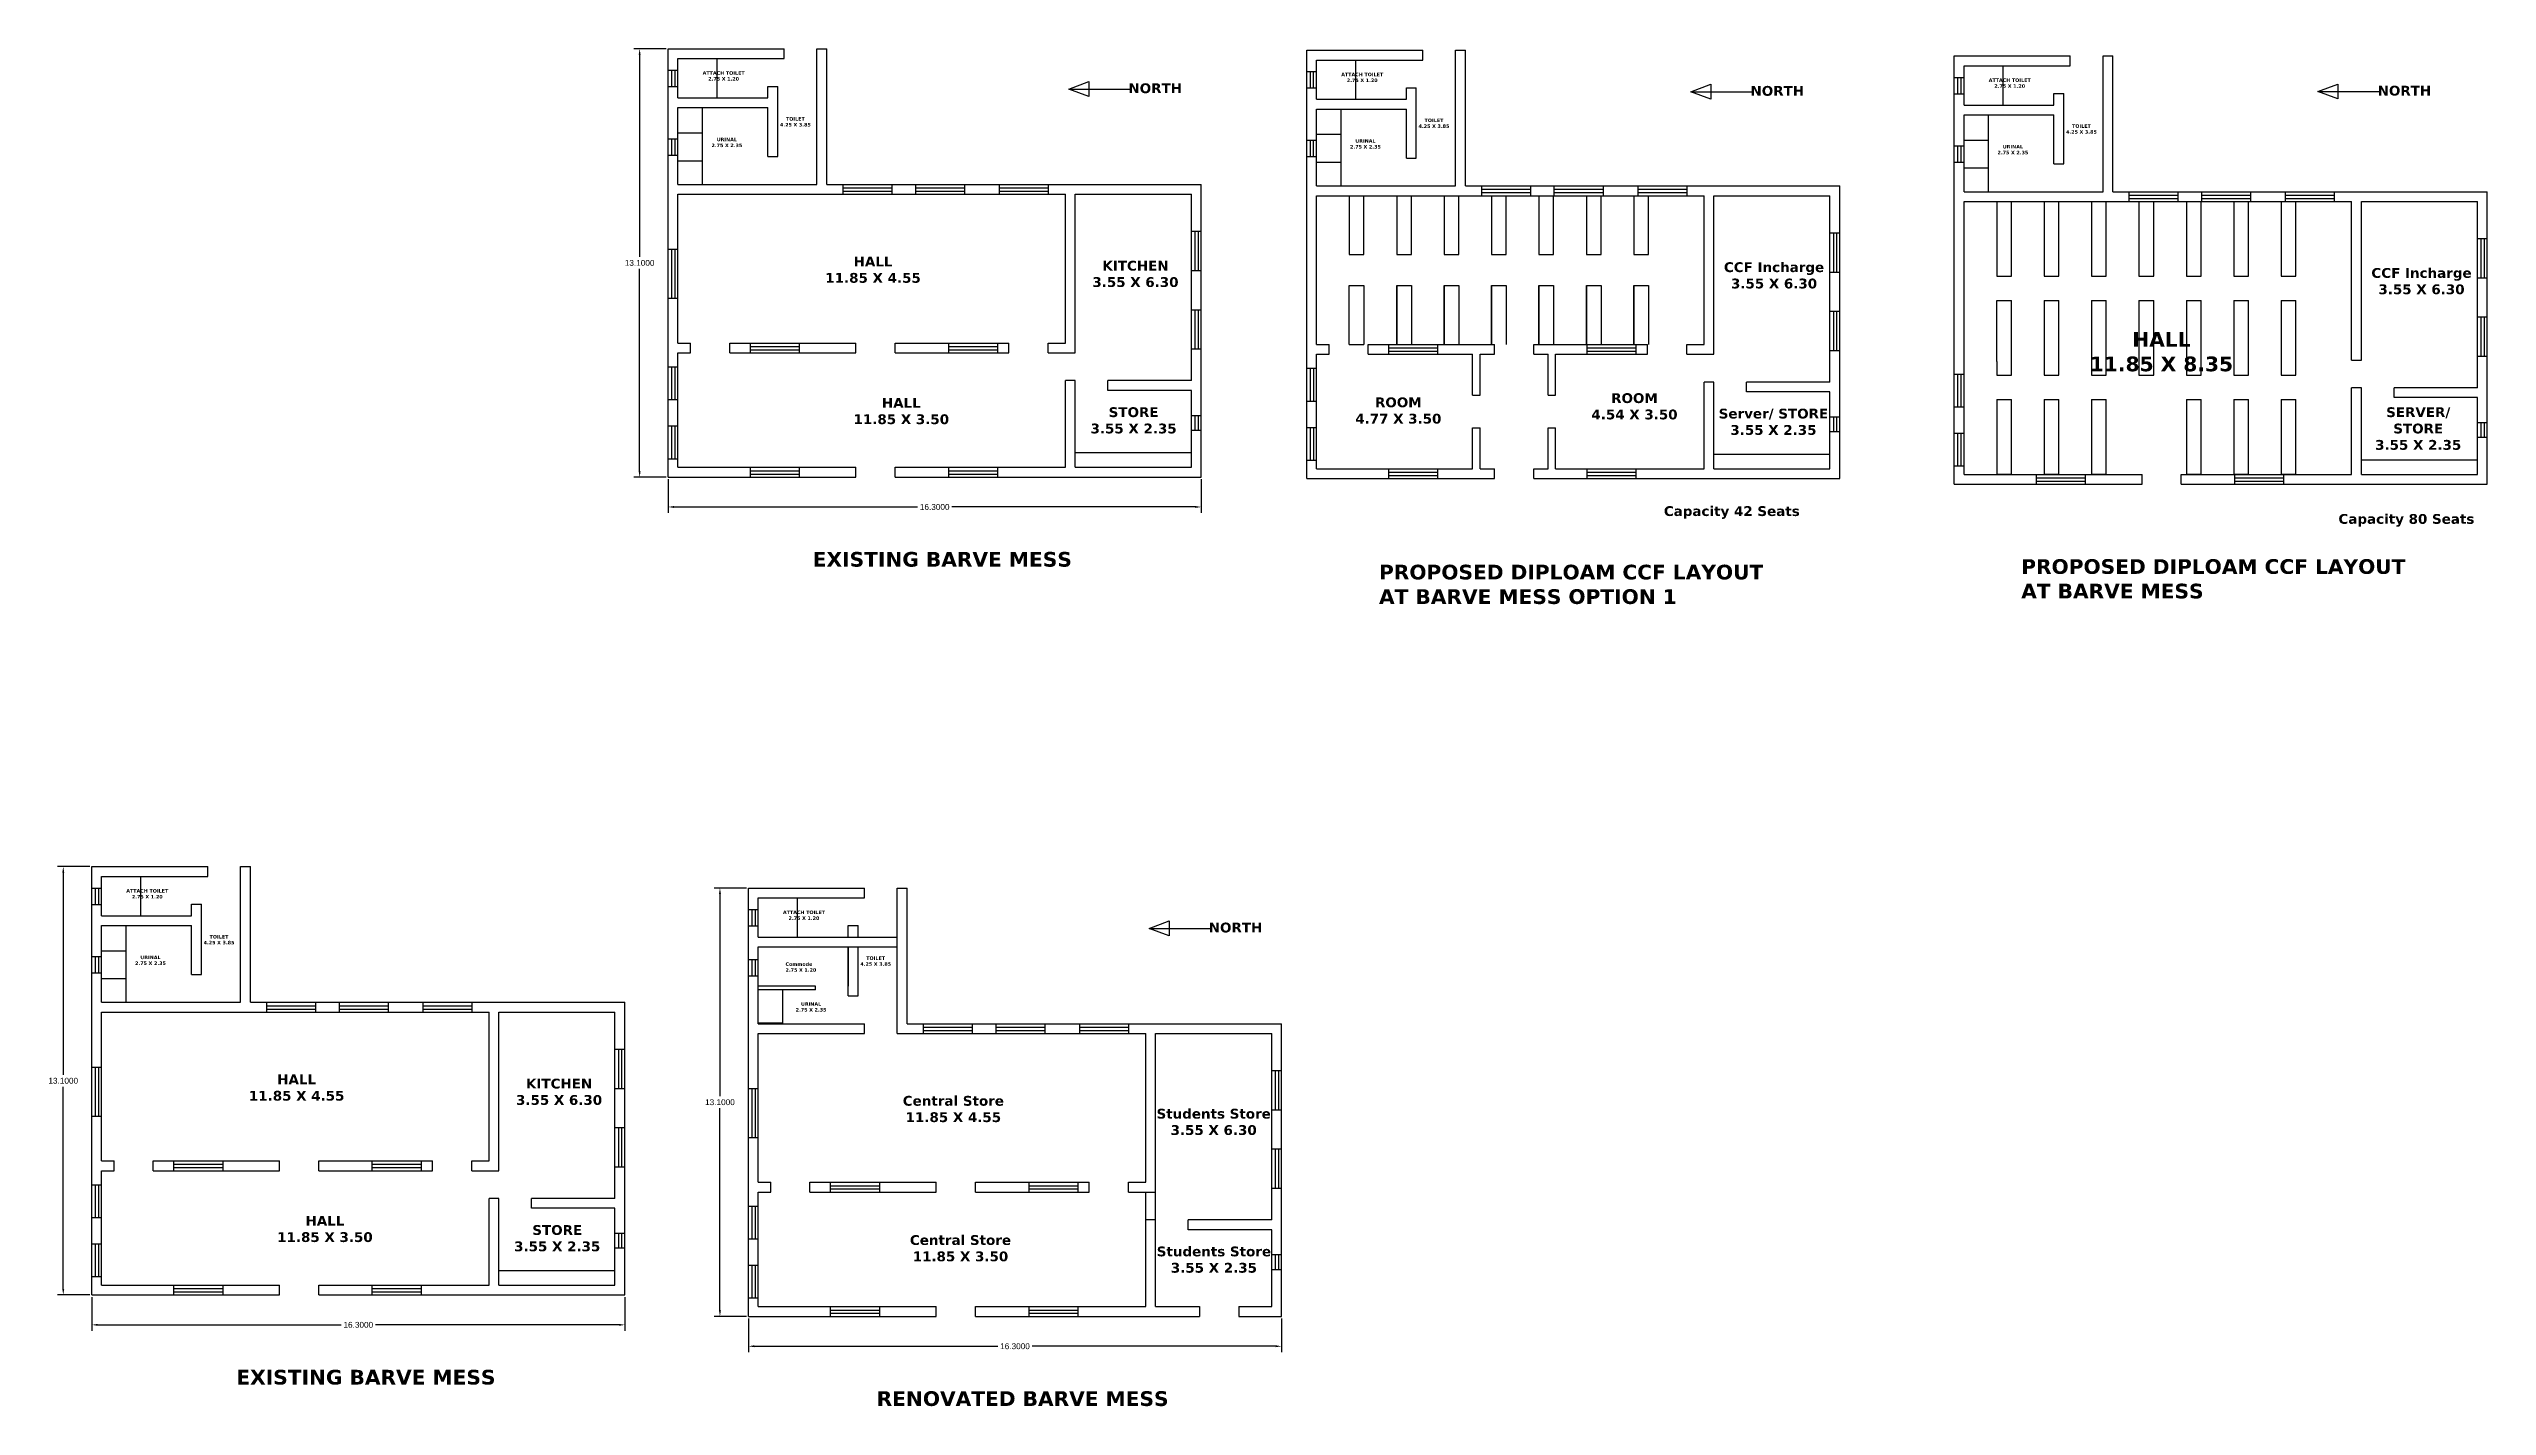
# Model space of a CAD drawing. Header units: inches. Extents: x -10.9 to 63.7, y -23.5 to 18.
import ezdxf

# ---------------------------------------------------------------- set-up
doc = ezdxf.new("R2010")
doc.units = ezdxf.units.IN
doc.header["$MEASUREMENT"] = 0
doc.styles.get("Standard").update_dxf_attribs({"font": 'arial.ttf'})
doc.dimstyles.get("Standard").update_dxf_attribs({"dimtxt": 0.18, "dimasz": 0.18, "dimexe": 0.18, "dimexo": 0.0625, "dimgap": 0.09, "dimtad": 0, "dimtih": 1, "dimtoh": 1, "dimdec": 4, "dimzin": 0, "dimdsep": 46, "dimtxsty": 'Standard', "dimcen": 0.09, "dimadec": 0, "dimazin": 0, "dimtfac": 1, "dimtdec": 4, "dimtofl": 0, "dimtmove": 0, "dimatfit": 3, "dimfxl": 1, "dimtolj": 1, "dimtzin": 0, "dimarcsym": 0})

msp = doc.modelspace()

# ---------------------------------------------------------------- texts
at = {"attachment_point": 1}
for s, width, heights, insert, char_height in [('\\pxqc;{\\fVerdana|b1|i0|c0|p34;ATTACH TOILET\\P2.75 X 1.20}', 3.3597797, [-0.29249], (8.10245, 17.31566), 0.107175), ('\\pxqc;{\\fVerdana|b1|i0|c0|p34;ATTACH TOILET\\P2.75 X 1.20}', 3.3597797, [-0.29249], (27.6308, 17.27171), 0.107175), ('\\pxqc;{\\fVerdana|b1|i0|c0|p34;NORTH}', 3.3597797, [-0.31249], (21.3003, 16.94575), 0.3), ('\\pxqc;{\\fVerdana|b1|i0|c0|p34;NORTH}', 3.3597797, [-0.31249], (40.32306, 16.86525), 0.3), ('\\pxqc;{\\fVerdana|b1|i0|c0|p34;ATTACH TOILET\\P2.75 X 1.20}', 3.3597797, [-0.29249], (47.43098, 17.09494), 0.107175), ('\\pxqc;{\\fVerdana|b1|i0|c0|p34;NORTH}', 3.3597797, [-0.31249], (59.50145, 16.87234), 0.3), ('\\pxqc;{\\fVerdana|b1|i0|c0|p34;TOILET\\P4.25 X 3.85}', 3.3597797, [-0.29293], (10.29633, 15.9123), 0.107175), ('\\pxqc;{\\fVerdana|b1|i0|c0|p34;TOILET\\P4.25 X 3.85}', 3.3597797, [-0.29293], (29.82468, 15.86835), 0.107175), ('\\pxqc;{\\fVerdana|b1|i0|c0|p34;TOILET\\P4.25 X 3.85}', 3.3597797, [-0.29293], (49.62486, 15.69158), 0.107175), ('\\pxqc;{\\fVerdana|b1|i0|c0|p34;URINAL\\P2.75 X 2.35}', 3.3597797, [-0.29026], (8.20038, 15.28128), 0.107175), ('\\pxqc;{\\fVerdana|b1|i0|c0|p34;URINAL\\P2.75 X 2.35}', 3.3597797, [-0.29026], (27.72874, 15.23733), 0.107175), ('\\pxqc;{\\fVerdana|b1|i0|c0|p34;URINAL\\P2.75 X 2.35}', 3.3597797, [-0.29026], (47.52892, 15.06056), 0.107175), ('\\pxqc;{\\fVerdana|b1|i0|c0|p34;HALL\\P11.85 X 4.55}', 3.3597797, [-0.8137], (12.67133, 11.64616), 0.3), ('\\pxqc;{\\fVerdana|b1|i0|c0|p34;KITCHEN\\P3.55 X 6.30}', 3.3597797, [-0.81833], (20.69589, 11.51769), 0.3), ('\\pxqc;{\\fVerdana|b1|i0|c0|p34;CCF Incharge\\P3.55 X 6.30}', 3.3597797, [-0.82599], (40.22424, 11.47374), 0.3), ('\\pxqc;{\\fVerdana|b1|i0|c0|p34;CCF Incharge\\P3.55 X 6.30}', 3.3597797, [-0.82599], (60.02442, 11.29697), 0.3), ('\\pxqc;{\\fVerdana|b1|i0|c0|p34;HALL\\P11.85 X 8.35}', 5.9360056, [-1.22055], (50.78286, 9.33937), 0.45), ('\\pxqc;{\\fVerdana|b1|i0|c0|p34;ROOM\\P4.54 X 3.50}', 3.3597797, [-0.81874], (35.95638, 7.46852), 0.3), ('\\pxqc;{\\fVerdana|b1|i0|c0|p34;HALL\\P11.85 X 3.50}', 3.3597797, [-0.8137], (13.53603, 7.32311), 0.3), ('\\pxqc;{\\fVerdana|b1|i0|c0|p34;STORE\\P3.55 X 2.35}', 3.3597797, [-0.81874], (20.63945, 7.03937), 0.3), ('\\pxqc;{\\fVerdana|b1|i0|c0|p34;ROOM\\P4.77 X 3.50}', 3.3597797, [-0.81874], (28.73475, 7.33971), 0.3), ('\\pxqc;{\\fVerdana|b1|i0|c0|p34;Server/ STORE\\P3.55 X 2.35}', 3.4352641, [-0.82599], (40.1678, 6.99542), 0.3), ('\\pxqc;{\\fVerdana|b1|i0|c0|p34;SERVER/ STORE\\P3.55 X 2.35}', 3.3597797, [-1.33224], (59.92395, 7.03857), 0.3), ('\\pxqc;{\\fVerdana|b1|i0|c0|p34;Capacity 42 Seats}', 5.173061, [-0.39651], (38.02559, 4.01318), 0.3), ('\\pxqc;{\\fVerdana|b1|i0|c0|p34;Capacity 80 Seats}', 5.173061, [-0.39651], (58.65613, 3.77387), 0.3), ('\\pxqc;{\\fVerdana|b1|i0|c0|p34;EXISTING BARVE MESS}', 12.6683725, [-0.46813], (10.13431, 2.61353), 0.45), ('{\\fVerdana|b1|i0|c0|p34;PROPOSED DIPLOAM CCF LAYOUT AT BARVE MESS}', 12.6683725, [-1.22569], (49.46284, 2.39281), 0.45), ('{\\fVerdana|b1|i0|c0|p34;PROPOSED DIPLOAM CCF LAYOUT AT BARVE MESS OPTION 1}', 12.6683725, [-1.22811], (29.82423, 2.22297), 0.45), ('\\pxqc;{\\fVerdana|b1|i0|c0|p34;ATTACH TOILET\\P2.75 X 1.20}', 3.3597797, [-0.29249], (-9.52372, -7.6985), 0.107175), ('\\pxqc;{\\fVerdana|b1|i0|c0|p34;ATTACH TOILET\\P2.75 X 1.20}', 3.3597797, [-0.29249], (10.55838, -8.35335), 0.107175), ('\\pxqc;{\\fVerdana|b1|i0|c0|p34;NORTH}', 3.3597797, [-0.31249], (23.75623, -8.72326), 0.3), ('\\pxqc;{\\fVerdana|b1|i0|c0|p34;TOILET\\P4.25 X 3.85}', 3.3597797, [-0.29293], (-7.32983, -9.10186), 0.107175), ('\\pxqc;{\\fVerdana|b1|i0|c0|p34;URINAL\\P2.75 X 2.35}', 3.3597797, [-0.29026], (-9.42578, -9.73288), 0.107175), ('{\\fVerdana|b1|i0|c0|p34;Commode\\P2.75 X 1.20}', 3.3597797, [-0.29509], (11.67413, -9.93931), 0.107175), ('\\pxqc;{\\fVerdana|b1|i0|c0|p34;TOILET\\P4.25 X 3.85}', 3.3597797, [-0.29293], (12.75226, -9.75671), 0.107175), ('\\pxqc;{\\fVerdana|b1|i0|c0|p34;URINAL\\P2.75 X 2.35}', 3.3597797, [-0.29026], (10.77584, -11.15719), 0.107175), ('\\pxqc;{\\fVerdana|b1|i0|c0|p34;HALL\\P11.85 X 4.55}', 3.3597797, [-0.8137], (-4.95483, -13.36801), 0.3), ('\\pxqc;{\\fVerdana|b1|i0|c0|p34;KITCHEN\\P3.55 X 6.30}', 3.3597797, [-0.81833], (3.06973, -13.49647), 0.3), ('\\pxqc;{\\fVerdana|b1|i0|c0|p34;Central Store\\P11.85 X 4.55}', 3.3597797, [-0.8272], (15.12726, -14.02286), 0.3), ('\\pxqc;{\\fVerdana|b1|i0|c0|p34;Students Store\\P3.55 X 6.30}', 3.3597797, [-1.33143], (23.08752, -14.41724), 0.3), ('\\pxqc;{\\fVerdana|b1|i0|c0|p34;HALL\\P11.85 X 3.50}', 3.3597797, [-0.8137], (-4.09013, -17.69105), 0.3), ('\\pxqc;{\\fVerdana|b1|i0|c0|p34;STORE\\P3.55 X 2.35}', 3.3597797, [-0.81874], (3.01329, -17.97479), 0.3), ('\\pxqc;{\\fVerdana|b1|i0|c0|p34;Central Store\\P11.85 X 3.50}', 3.3597797, [-0.8272], (15.34467, -18.28125), 0.3), ('\\pxqc;{\\fVerdana|b1|i0|c0|p34;Students Store\\P3.55 X 2.35}', 3.3597797, [-1.33143], (23.09538, -18.62964), 0.3), ('\\pxqc;{\\fVerdana|b1|i0|c0|p34;EXISTING BARVE MESS}', 12.6683725, [-0.46813], (-7.49186, -22.40063), 0.45), ('\\pxqc;{\\fVerdana|b1|i0|c0|p34;RENOVATED BARVE MESS}', 12.6683725, [-0.46874], (12.59024, -23.05549), 0.45)]:
    msp.add_mtext_dynamic_manual_height_columns(s, width=width, gutter_width=1, heights=heights, dxfattribs=dict(at, insert=insert, char_height=char_height))

# ---------------------------------------------------------------- blocks, each defined once
blk = doc.blocks.new('*D6')
at = {"color": 0, "lineweight": -2, "transparency": 16777216}
for p, q in [((8.086, 4.841), (8.086, 3.809)), ((24.386, 4.841), (24.386, 3.809)), ((8.266, 3.989), (15.711, 3.989)), ((24.206, 3.989), (16.761, 3.989))]:
    blk.add_line(p, q, dxfattribs=at)
at = {"color": 0, "transparency": 16777216}
for points in [[(8.266, 4.019), (8.266, 3.959), (8.086, 3.989)], [(24.206, 4.019), (24.206, 3.959), (24.386, 3.989)]]:
    blk.add_solid(points, dxfattribs=at)
at = {"layer": 'Defpoints', "color": 0, "transparency": 16777216}
for p in [(8.086, 4.903), (24.386, 4.903), (24.386, 3.989)]:
    blk.add_point(p, dxfattribs=at)
at = {"color": 0, "transparency": 16777216, "insert": (16.236, 3.989), "char_height": 0.18, "attachment_point": 5}
blk.add_mtext('\\A1;16.3000', dxfattribs=at)
blk = doc.blocks.new('*D7')
at = {"color": 0, "lineweight": -2, "transparency": 16777216}
for p, q in [((8.023, 18.003), (7.033, 18.003)), ((7.213, 17.823), (7.213, 11.635)), ((7.213, 5.083), (7.213, 11.271)), ((8.023, 4.903), (7.033, 4.903))]:
    blk.add_line(p, q, dxfattribs=at)
at = {"color": 0, "transparency": 16777216}
for points in [[(7.183, 17.823), (7.243, 17.823), (7.213, 18.003)], [(7.183, 5.083), (7.243, 5.083), (7.213, 4.903)]]:
    blk.add_solid(points, dxfattribs=at)
at = {"layer": 'Defpoints', "color": 0, "transparency": 16777216}
for p in [(7.213, 18.003), (8.086, 18.003), (8.086, 4.903)]:
    blk.add_point(p, dxfattribs=at)
at = {"color": 0, "transparency": 16777216, "insert": (7.213, 11.453), "char_height": 0.18, "attachment_point": 5}
blk.add_mtext('\\A1;13.1000', dxfattribs=at)
blk = doc.blocks.new('*D8')
at = {"color": 0, "lineweight": -2, "transparency": 16777216}
for p, q in [((10.542, -20.828), (10.542, -21.86)), ((26.842, -20.828), (26.842, -21.86)), ((10.722, -21.68), (18.167, -21.68)), ((26.662, -21.68), (19.216, -21.68))]:
    blk.add_line(p, q, dxfattribs=at)
at = {"color": 0, "transparency": 16777216}
for points in [[(10.722, -21.65), (10.722, -21.71), (10.542, -21.68)], [(26.662, -21.65), (26.662, -21.71), (26.842, -21.68)]]:
    blk.add_solid(points, dxfattribs=at)
at = {"layer": 'Defpoints', "color": 0, "transparency": 16777216}
for p in [(10.542, -20.766), (26.842, -20.766), (26.842, -21.68)]:
    blk.add_point(p, dxfattribs=at)
at = {"color": 0, "transparency": 16777216, "insert": (18.692, -21.68), "char_height": 0.18, "attachment_point": 5}
blk.add_mtext('\\A1;16.3000', dxfattribs=at)
blk = doc.blocks.new('*D9')
at = {"color": 0, "lineweight": -2, "transparency": 16777216}
for p, q in [((10.479, -7.666), (9.489, -7.666)), ((9.669, -7.846), (9.669, -14.034)), ((9.669, -20.586), (9.669, -14.398)), ((10.479, -20.766), (9.489, -20.766))]:
    blk.add_line(p, q, dxfattribs=at)
at = {"color": 0, "transparency": 16777216}
for points in [[(9.639, -7.846), (9.699, -7.846), (9.669, -7.666)], [(9.639, -20.586), (9.699, -20.586), (9.669, -20.766)]]:
    blk.add_solid(points, dxfattribs=at)
at = {"layer": 'Defpoints', "color": 0, "transparency": 16777216}
for p in [(9.669, -7.666), (10.542, -7.666), (10.542, -20.766)]:
    blk.add_point(p, dxfattribs=at)
at = {"color": 0, "transparency": 16777216, "insert": (9.669, -14.216), "char_height": 0.18, "attachment_point": 5}
blk.add_mtext('\\A1;13.1000', dxfattribs=at)
blk = doc.blocks.new('*D10')
at = {"color": 0, "lineweight": -2, "transparency": 16777216}
for p, q in [((-9.54, -20.174), (-9.54, -21.206)), ((6.76, -20.174), (6.76, -21.206)), ((-9.36, -21.026), (-1.915, -21.026)), ((6.58, -21.026), (-0.866, -21.026))]:
    blk.add_line(p, q, dxfattribs=at)
at = {"color": 0, "transparency": 16777216}
for points in [[(-9.36, -20.996), (-9.36, -21.056), (-9.54, -21.026)], [(6.58, -20.996), (6.58, -21.056), (6.76, -21.026)]]:
    blk.add_solid(points, dxfattribs=at)
at = {"layer": 'Defpoints', "color": 0, "transparency": 16777216}
for p in [(-9.54, -20.111), (6.76, -20.111), (6.76, -21.026)]:
    blk.add_point(p, dxfattribs=at)
at = {"color": 0, "transparency": 16777216, "insert": (-1.39, -21.026), "char_height": 0.18, "attachment_point": 5}
blk.add_mtext('\\A1;16.3000', dxfattribs=at)
blk = doc.blocks.new('*D11')
at = {"color": 0, "lineweight": -2, "transparency": 16777216}
for p, q in [((-9.603, -7.011), (-10.593, -7.011)), ((-10.413, -7.191), (-10.413, -13.379)), ((-10.413, -19.931), (-10.413, -13.743)), ((-9.603, -20.111), (-10.593, -20.111))]:
    blk.add_line(p, q, dxfattribs=at)
at = {"color": 0, "transparency": 16777216}
for points in [[(-10.443, -7.191), (-10.383, -7.191), (-10.413, -7.011)], [(-10.443, -19.931), (-10.383, -19.931), (-10.413, -20.111)]]:
    blk.add_solid(points, dxfattribs=at)
at = {"layer": 'Defpoints', "color": 0, "transparency": 16777216}
for p in [(-10.413, -7.011), (-9.54, -7.011), (-9.54, -20.111)]:
    blk.add_point(p, dxfattribs=at)
at = {"color": 0, "transparency": 16777216, "insert": (-10.413, -13.561), "char_height": 0.18, "attachment_point": 5}
blk.add_mtext('\\A1;13.1000', dxfattribs=at)

# ---------------------------------------------------------------- dimensions: what is measured, and where the dimension line sits
for base, p1, p2, picture, middle in [((7.21315, 18.00313), (8.08576, 4.90313), (8.08576, 18.00313), '*D7', (7.21315, 11.45313)), ((-10.41301, -7.01103), (-9.54041, -20.11103), (-9.54041, -7.01103), '*D11', (-10.41301, -13.56103)), ((9.66908, -7.66588), (10.54169, -20.76588), (10.54169, -7.66588), '*D9', (9.66908, -14.21588))]:
    dim = msp.add_linear_dim(base=base, p1=p1, p2=p2, angle=90, dimstyle='Standard')
    dim.commit()
    dim.dimension.update_dxf_attribs({"geometry": picture, "text_midpoint": middle})
for base, p1, p2, picture, middle in [((24.38576, 3.98852), (8.08576, 4.90313), (24.38576, 4.90313), '*D6', (16.23576, 3.98852)), ((6.75959, -21.02564), (-9.54041, -20.11103), (6.75959, -20.11103), '*D10', (-1.39041, -21.02564)), ((26.84169, -21.68049), (10.54169, -20.76588), (26.84169, -20.76588), '*D8', (18.69169, -21.68049))]:
    dim = msp.add_linear_dim(base=base, p1=p1, p2=p2, dimstyle='Standard')
    dim.commit()
    dim.dimension.update_dxf_attribs({"geometry": picture, "text_midpoint": middle})

# ---------------------------------------------------------------- linework, layer by layer
for p, q in [((8.08576, 18.00313), (11.63576, 18.00313)), ((8.08576, 4.90313), (8.08576, 18.00313)), ((11.63576, 17.70313), (11.63576, 18.00313)), ((12.63576, 13.85313), (12.63576, 18.00313)), ((12.63576, 18.00313), (12.93576, 18.00313)), ((12.93576, 13.85313), (12.93576, 18.00313)), ((27.61411, 4.85918), (27.61411, 17.95918)), ((27.61411, 17.95918), (31.16411, 17.95918)), ((31.16411, 17.65918), (31.16411, 17.95918)), ((32.16411, 13.80918), (32.16411, 17.95918)), ((32.16411, 17.95918), (32.46411, 17.95918)), ((32.46411, 13.80918), (32.46411, 17.95918)), ((8.08576, 17.34734), (8.38576, 17.34734)), ((8.18664, 17.34734), (8.18664, 16.84734)), ((8.28664, 17.34734), (8.28664, 16.84734)), ((8.38576, 17.70313), (11.63576, 17.70313)), ((8.38576, 16.50313), (8.38576, 17.70313)), ((9.58576, 16.50313), (9.58576, 17.70313)), ((27.61411, 17.30339), (27.91411, 17.30339)), ((27.71499, 17.30339), (27.71499, 16.80339)), ((27.81499, 17.30339), (27.81499, 16.80339)), ((27.91411, 16.45918), (27.91411, 17.65918)), ((27.91411, 17.65918), (31.16411, 17.65918)), ((29.11411, 16.45918), (29.11411, 17.65918)), ((47.41429, 4.68241), (47.41429, 17.78241)), ((47.41429, 17.78241), (50.96429, 17.78241)), ((47.71429, 16.28241), (47.71429, 17.48241)), ((47.71429, 17.48241), (50.96429, 17.48241)), ((48.91429, 16.28241), (48.91429, 17.48241)), ((50.96429, 17.48241), (50.96429, 17.78241)), ((51.96429, 13.63241), (51.96429, 17.78241)), ((51.96429, 17.78241), (52.26429, 17.78241)), ((52.26429, 13.63241), (52.26429, 17.78241)), ((8.08576, 16.84734), (8.38576, 16.84734)), ((8.38576, 16.50313), (11.13576, 16.50313)), ((11.13576, 16.85313), (11.43576, 16.85313)), ((11.13576, 16.50313), (11.13576, 16.85313)), ((11.43576, 14.70313), (11.43576, 16.85313)), ((20.33421, 16.77076), (20.94697, 16.99728)), ((20.33421, 16.77076), (22.21138, 16.77076)), ((20.94697, 16.54264), (20.33421, 16.77076)), ((20.94697, 16.99728), (20.94697, 16.54264)), ((27.61411, 16.80339), (27.91411, 16.80339)), ((27.91411, 16.45918), (30.66411, 16.45918)), ((30.66411, 16.45918), (30.66411, 16.80918)), ((30.66411, 16.80918), (30.96411, 16.80918)), ((30.96411, 14.65918), (30.96411, 16.80918)), ((39.35697, 16.69026), (39.96972, 16.91678)), ((39.35697, 16.69026), (41.23413, 16.69026)), ((39.96972, 16.46214), (39.35697, 16.69026)), ((39.96972, 16.91678), (39.96972, 16.46214)), ((47.41429, 17.12662), (47.71429, 17.12662)), ((47.41429, 16.62662), (47.71429, 16.62662)), ((47.51517, 17.12662), (47.51517, 16.62662)), ((47.61517, 17.12662), (47.61517, 16.62662)), ((50.46429, 16.28241), (50.46429, 16.63241)), ((50.46429, 16.63241), (50.76429, 16.63241)), ((50.76429, 14.48241), (50.76429, 16.63241)), ((58.53536, 16.69735), (59.14812, 16.92387)), ((58.53536, 16.69735), (60.41253, 16.69735)), ((59.14812, 16.46923), (58.53536, 16.69735)), ((59.14812, 16.92387), (59.14812, 16.46923)), ((8.38576, 16.20313), (11.13576, 16.20313)), ((8.38576, 13.85313), (8.38576, 16.20313)), ((9.13576, 13.85313), (9.13576, 16.20313)), ((11.13576, 14.70313), (11.13576, 16.20313)), ((27.91411, 13.80918), (27.91411, 16.15918)), ((27.91411, 16.15918), (30.66411, 16.15918)), ((28.66411, 13.80918), (28.66411, 16.15918)), ((30.66411, 14.65918), (30.66411, 16.15918)), ((47.71429, 16.28241), (50.46429, 16.28241)), ((47.71429, 13.63241), (47.71429, 15.98241)), ((47.71429, 15.98241), (50.46429, 15.98241)), ((48.46429, 13.63241), (48.46429, 15.98241)), ((50.46429, 14.48241), (50.46429, 15.98241)), ((8.08576, 15.25209), (8.38576, 15.25209)), ((8.18664, 15.25209), (8.18664, 14.75209)), ((8.28664, 15.25209), (8.28664, 14.75209)), ((8.38576, 15.43029), (9.13576, 15.43029)), ((27.61411, 15.20814), (27.91411, 15.20814)), ((27.71499, 15.20814), (27.71499, 14.70814)), ((27.81499, 15.20814), (27.81499, 14.70814)), ((27.91411, 15.38634), (28.66411, 15.38634)), ((47.41429, 15.03137), (47.71429, 15.03137)), ((47.51517, 15.03137), (47.51517, 14.53137)), ((47.61517, 15.03137), (47.61517, 14.53137)), ((47.71429, 15.20957), (48.46429, 15.20957)), ((8.08576, 14.75209), (8.38576, 14.75209)), ((8.38576, 14.57837), (9.13576, 14.57837)), ((11.13576, 14.70313), (11.43576, 14.70313)), ((27.61411, 14.70814), (27.91411, 14.70814)), ((27.91411, 14.53442), (28.66411, 14.53442)), ((30.66411, 14.65918), (30.96411, 14.65918)), ((47.41429, 14.53137), (47.71429, 14.53137)), ((47.71429, 14.35765), (48.46429, 14.35765)), ((50.46429, 14.48241), (50.76429, 14.48241)), ((8.38576, 13.85313), (12.63576, 13.85313)), ((8.38576, 13.55313), (20.23576, 13.55313)), ((8.38576, 9.00313), (8.38576, 13.55313)), ((12.93576, 13.85313), (24.38576, 13.85313)), ((13.43721, 13.55313), (13.43721, 13.85313)), ((13.43721, 13.74874), (14.93721, 13.74874)), ((13.43721, 13.64874), (14.93721, 13.64874)), ((14.93721, 13.55313), (14.93721, 13.85313)), ((15.65592, 13.55313), (15.65592, 13.85313)), ((15.65592, 13.74874), (17.15592, 13.74874)), ((15.65592, 13.64874), (17.15592, 13.64874)), ((17.15592, 13.55313), (17.15592, 13.85313)), ((18.21977, 13.55313), (18.21977, 13.85313)), ((18.21977, 13.74874), (19.71977, 13.74874)), ((18.21977, 13.64874), (19.71977, 13.64874)), ((19.71977, 13.55313), (19.71977, 13.85313)), ((20.23576, 9.00313), (20.23576, 13.55313)), ((20.53576, 8.70313), (20.53576, 13.55313)), ((20.53576, 13.55313), (24.08576, 13.55313)), ((24.08576, 7.85313), (24.08576, 13.55313)), ((24.38576, 4.90313), (24.38576, 13.85313)), ((27.91411, 13.80918), (32.16411, 13.80918)), ((27.91411, 13.50918), (39.76411, 13.50918)), ((27.91411, 8.95918), (27.91411, 13.50918)), ((28.91411, 13.50918), (28.91411, 11.70918)), ((29.36411, 11.70918), (29.36411, 13.50918)), ((30.36411, 13.50918), (30.36411, 11.70918)), ((30.81411, 11.70918), (30.81411, 13.50918)), ((31.81411, 13.50918), (31.81411, 11.70918)), ((32.26411, 11.70918), (32.26411, 13.50918)), ((32.46411, 13.80918), (43.91411, 13.80918)), ((32.96556, 13.50918), (32.96556, 13.80918)), ((32.96556, 13.70479), (34.46556, 13.70479)), ((32.96556, 13.60479), (34.46556, 13.60479)), ((33.26411, 13.50918), (33.26411, 11.70918)), ((33.71411, 11.70918), (33.71411, 13.50918)), ((34.46556, 13.50918), (34.46556, 13.80918)), ((34.71411, 13.50918), (34.71411, 11.70918)), ((35.16411, 11.70918), (35.16411, 13.50918)), ((35.18428, 13.50918), (35.18428, 13.80918)), ((35.18428, 13.70479), (36.68428, 13.70479)), ((35.18428, 13.60479), (36.68428, 13.60479)), ((36.16411, 13.50918), (36.16411, 11.70918)), ((36.61411, 11.70918), (36.61411, 13.50918)), ((36.68428, 13.50918), (36.68428, 13.80918)), ((37.61411, 13.50918), (37.61411, 11.70918)), ((37.74812, 13.50918), (37.74812, 13.80918)), ((37.74812, 13.70479), (39.24812, 13.70479)), ((37.74812, 13.60479), (39.24812, 13.60479)), ((38.06411, 11.70918), (38.06411, 13.50918)), ((39.24812, 13.50918), (39.24812, 13.80918)), ((39.76411, 8.95918), (39.76411, 13.50918)), ((40.06411, 13.50918), (43.61411, 13.50918)), ((40.06411, 8.65918), (40.06411, 13.50918)), ((43.61411, 7.80918), (43.61411, 13.50918)), ((43.91411, 4.85918), (43.91411, 13.80918)), ((47.71429, 13.63241), (51.96429, 13.63241)), ((52.26429, 13.63241), (63.71429, 13.63241)), ((52.76574, 13.33241), (52.76574, 13.63241)), ((52.76574, 13.52802), (54.26574, 13.52802)), ((52.76574, 13.42802), (54.26574, 13.42802)), ((54.26574, 13.33241), (54.26574, 13.63241)), ((54.98445, 13.33241), (54.98445, 13.63241)), ((54.98445, 13.52802), (56.48445, 13.52802)), ((54.98445, 13.42802), (56.48445, 13.42802)), ((56.48445, 13.33241), (56.48445, 13.63241)), ((57.5483, 13.33241), (57.5483, 13.63241)), ((57.5483, 13.52802), (59.0483, 13.52802)), ((57.5483, 13.42802), (59.0483, 13.42802)), ((59.0483, 13.33241), (59.0483, 13.63241)), ((63.71429, 4.68241), (63.71429, 13.63241)), ((47.71429, 8.78241), (47.71429, 13.33241)), ((47.71429, 13.33241), (59.56429, 13.33241)), ((48.71429, 13.33241), (48.71429, 11.05241)), ((49.16429, 11.05241), (49.16429, 13.33241)), ((50.16429, 13.33241), (50.16429, 11.05241)), ((50.61429, 11.05241), (50.61429, 13.33241)), ((51.61429, 13.33241), (51.61429, 11.05241)), ((52.06429, 11.05241), (52.06429, 13.33241)), ((53.06429, 13.33241), (53.06429, 11.05241)), ((53.51429, 11.05241), (53.51429, 13.33241)), ((54.51429, 13.33241), (54.51429, 11.05241)), ((54.96429, 11.05241), (54.96429, 13.33241)), ((55.96429, 13.33241), (55.96429, 11.05241)), ((56.41429, 11.05241), (56.41429, 13.33241)), ((57.41429, 13.33241), (57.41429, 11.05241)), ((57.86429, 11.05241), (57.86429, 13.33241)), ((59.56429, 8.48241), (59.56429, 13.33241)), ((59.86429, 13.33241), (63.41429, 13.33241)), ((59.86429, 8.48241), (59.86429, 13.33241)), ((63.41429, 7.63241), (63.41429, 13.33241)), ((24.08576, 12.41952), (24.38576, 12.41952)), ((24.18936, 12.41952), (24.18936, 11.21952)), ((24.28936, 12.41952), (24.28936, 11.21952)), ((43.61411, 12.37557), (43.91411, 12.37557)), ((43.71772, 12.37557), (43.71772, 11.17557)), ((43.81772, 12.37557), (43.81772, 11.17557)), ((63.41429, 12.1988), (63.71429, 12.1988)), ((63.5179, 12.1988), (63.5179, 10.9988)), ((63.6179, 12.1988), (63.6179, 10.9988)), ((8.08576, 11.87476), (8.38576, 11.87476)), ((8.18743, 11.87476), (8.18743, 10.37476)), ((8.28743, 11.87476), (8.28743, 10.37476)), ((24.08576, 11.21952), (24.38576, 11.21952)), ((28.91411, 11.70918), (29.36411, 11.70918)), ((30.36411, 11.70918), (30.81411, 11.70918)), ((31.81411, 11.70918), (32.26411, 11.70918)), ((33.26411, 11.70918), (33.71411, 11.70918)), ((34.71411, 11.70918), (35.16411, 11.70918)), ((36.16411, 11.70918), (36.61411, 11.70918)), ((37.61411, 11.70918), (38.06411, 11.70918)), ((28.91411, 8.95918), (28.91411, 10.75918)), ((28.91411, 10.75918), (29.36411, 10.75918)), ((29.36411, 10.75918), (29.36411, 8.95918)), ((30.36411, 10.75918), (30.36411, 8.95918)), ((30.36411, 8.95918), (30.36411, 10.75918)), ((30.36411, 10.75918), (30.81411, 10.75918)), ((30.81411, 10.75918), (30.81411, 8.95918)), ((31.81411, 10.75918), (31.81411, 8.95918)), ((31.81411, 8.95918), (31.81411, 10.75918)), ((31.81411, 10.75918), (32.26411, 10.75918)), ((32.26411, 10.75918), (32.26411, 8.95918)), ((33.26411, 8.95918), (33.26411, 10.75918)), ((33.26411, 10.75918), (33.71411, 10.75918)), ((33.26411, 10.75918), (33.26411, 8.95918)), ((33.71411, 10.75918), (33.71411, 8.95918)), ((34.71411, 10.75918), (34.71411, 8.95918)), ((34.71411, 8.95918), (34.71411, 10.75918)), ((34.71411, 10.75918), (35.16411, 10.75918)), ((35.16411, 10.75918), (35.16411, 8.95918)), ((36.16411, 10.75918), (36.16411, 8.95918)), ((36.16411, 8.95918), (36.16411, 10.75918)), ((36.16411, 10.75918), (36.61411, 10.75918)), ((36.61411, 10.75918), (36.61411, 8.95918)), ((37.61411, 10.75918), (37.61411, 8.95918)), ((37.61411, 8.95918), (37.61411, 10.75918)), ((37.61411, 10.75918), (38.06411, 10.75918)), ((38.06411, 10.75918), (38.06411, 8.95918)), ((43.61411, 11.17557), (43.91411, 11.17557)), ((48.71429, 11.05241), (49.16429, 11.05241)), ((50.16429, 11.05241), (50.61429, 11.05241)), ((51.61429, 11.05241), (52.06429, 11.05241)), ((53.06429, 11.05241), (53.51429, 11.05241)), ((54.51429, 11.05241), (54.96429, 11.05241)), ((55.96429, 11.05241), (56.41429, 11.05241)), ((57.41429, 11.05241), (57.86429, 11.05241)), ((63.41429, 10.9988), (63.71429, 10.9988)), ((8.08576, 10.37476), (8.38576, 10.37476)), ((24.08576, 10.02323), (24.38576, 10.02323)), ((24.18936, 10.02323), (24.18936, 8.82323)), ((24.28936, 10.02323), (24.28936, 8.82323)), ((43.61411, 9.97927), (43.91411, 9.97927)), ((43.71772, 9.97927), (43.71772, 8.77927)), ((43.81772, 9.97927), (43.81772, 8.77927)), ((48.71429, 10.30241), (49.16429, 10.30241)), ((48.71429, 10.30241), (49.16429, 10.30241)), ((48.71429, 8.44241), (48.71429, 10.30241)), ((49.16429, 8.02241), (49.16429, 10.30241)), ((50.16429, 10.30241), (50.16429, 8.02241)), ((50.16429, 10.30241), (50.61429, 10.30241)), ((50.61429, 8.02241), (50.61429, 10.30241)), ((51.61429, 10.30241), (51.61429, 8.02241)), ((51.61429, 10.30241), (52.06429, 10.30241)), ((52.06429, 8.02241), (52.06429, 10.30241)), ((53.06429, 10.30241), (53.06429, 8.02241)), ((53.06429, 10.30241), (53.51429, 10.30241)), ((53.51429, 8.02241), (53.51429, 10.30241)), ((54.51429, 10.30241), (54.51429, 8.02241)), ((54.51429, 10.30241), (54.96429, 10.30241)), ((54.96429, 8.02241), (54.96429, 10.30241)), ((55.96429, 10.30241), (55.96429, 8.02241)), ((55.96429, 10.30241), (56.41429, 10.30241)), ((56.41429, 8.02241), (56.41429, 10.30241)), ((57.41429, 10.30241), (57.41429, 8.02241)), ((57.41429, 10.30241), (57.86429, 10.30241)), ((57.86429, 8.02241), (57.86429, 10.30241)), ((63.41429, 9.80251), (63.71429, 9.80251)), ((63.5179, 9.80251), (63.5179, 8.60251)), ((63.6179, 9.80251), (63.6179, 8.60251)), ((8.38576, 9.00313), (8.76659, 9.00313)), ((8.76659, 8.70313), (8.76659, 9.00313)), ((9.96659, 8.70313), (9.96659, 9.00313)), ((9.96659, 9.00313), (13.82967, 9.00313)), ((10.59915, 8.70313), (10.59915, 9.00313)), ((12.09915, 8.70313), (12.09915, 9.00313)), ((13.82967, 8.70313), (13.82967, 9.00313)), ((15.02967, 8.70313), (15.02967, 9.00313)), ((15.02967, 9.00313), (18.50418, 9.00313)), ((16.66462, 8.70313), (16.66462, 9.00313)), ((18.16462, 8.70313), (18.16462, 9.00313)), ((18.50418, 8.70313), (18.50418, 9.00313)), ((19.70418, 8.70313), (19.70418, 9.00313)), ((19.70418, 9.00313), (20.23576, 9.00313)), ((27.91411, 8.95918), (28.29494, 8.95918)), ((28.29494, 8.65918), (28.29494, 8.95918)), ((28.91411, 8.95918), (29.36411, 8.95918)), ((29.49494, 8.95918), (33.35802, 8.95918)), ((29.49494, 8.65918), (29.49494, 8.95918)), ((30.1275, 8.65918), (30.1275, 8.95918)), ((31.6275, 8.65918), (31.6275, 8.95918)), ((33.35802, 8.65918), (33.35802, 8.95918)), ((34.55802, 8.95918), (38.03253, 8.95918)), ((34.55802, 8.65918), (34.55802, 8.95918)), ((36.19297, 8.65918), (36.19297, 8.95918)), ((37.69297, 8.65918), (37.69297, 8.95918)), ((38.03253, 8.65918), (38.03253, 8.95918)), ((39.23253, 8.95918), (39.76411, 8.95918)), ((39.23253, 8.65918), (39.23253, 8.95918)), ((8.08576, 8.27346), (8.38576, 8.27346)), ((8.18743, 8.27346), (8.18743, 7.27346)), ((8.28743, 8.27346), (8.28743, 7.27346)), ((8.38576, 5.20313), (8.38576, 8.70313)), ((8.38576, 8.70313), (8.76659, 8.70313)), ((9.96659, 8.70313), (13.82967, 8.70313)), ((10.59915, 8.89938), (12.09915, 8.89938)), ((10.59915, 8.79938), (12.09915, 8.79938)), ((15.02967, 8.70313), (18.50418, 8.70313)), ((16.66462, 8.89938), (18.16462, 8.89938)), ((16.66462, 8.79938), (18.16462, 8.79938)), ((19.70418, 8.70313), (20.53576, 8.70313)), ((24.08576, 8.82323), (24.38576, 8.82323)), ((27.61411, 8.22951), (27.91411, 8.22951)), ((27.71579, 8.22951), (27.71579, 7.22951)), ((27.81579, 8.22951), (27.81579, 7.22951)), ((27.91411, 5.15918), (27.91411, 8.65918)), ((27.91411, 8.65918), (28.29494, 8.65918)), ((29.49494, 8.65918), (32.68411, 8.65918)), ((30.1275, 8.85542), (31.6275, 8.85542)), ((30.1275, 8.75542), (31.6275, 8.75542)), ((32.68411, 7.4047), (32.68411, 8.65918)), ((32.91411, 7.4047), (32.91411, 8.65918)), ((32.91411, 8.65918), (33.35802, 8.65918)), ((34.55802, 8.65918), (34.99411, 8.65918)), ((34.99411, 7.4047), (34.99411, 8.65918)), ((35.22411, 7.4047), (35.22411, 8.65918)), ((35.22411, 8.65918), (38.03253, 8.65918)), ((36.19297, 8.85542), (37.69297, 8.85542)), ((36.19297, 8.75542), (37.69297, 8.75542)), ((39.23253, 8.65918), (40.06411, 8.65918)), ((43.61411, 8.77927), (43.91411, 8.77927)), ((47.71429, 4.98241), (47.71429, 8.78241)), ((48.71429, 8.44241), (48.71429, 8.02241)), ((59.56429, 8.48241), (59.86429, 8.48241)), ((63.41429, 8.60251), (63.71429, 8.60251)), ((20.23576, 5.20313), (20.23576, 7.85313)), ((20.53576, 7.85313), (20.23576, 7.85313)), ((20.53576, 5.20313), (20.53576, 7.85313)), ((24.08576, 7.85313), (21.53576, 7.85313)), ((21.53576, 7.55313), (21.53576, 7.85313)), ((24.08576, 7.55313), (21.53576, 7.55313)), ((24.08576, 5.20313), (24.08576, 7.55313)), ((39.76411, 5.15918), (39.76411, 7.80918)), ((40.06411, 7.80918), (39.76411, 7.80918)), ((40.06411, 5.15918), (40.06411, 7.80918)), ((41.06411, 7.50918), (41.06411, 7.80918)), ((43.61411, 7.80918), (41.06411, 7.80918)), ((43.61411, 7.50918), (41.06411, 7.50918)), ((43.61411, 5.15918), (43.61411, 7.50918)), ((47.41429, 8.05274), (47.71429, 8.05274)), ((47.51597, 8.05274), (47.51597, 7.05274)), ((47.61597, 8.05274), (47.61597, 7.05274)), ((48.71429, 8.02241), (49.16429, 8.02241)), ((50.16429, 8.02241), (50.61429, 8.02241)), ((51.61429, 8.02241), (52.06429, 8.02241)), ((53.06429, 8.02241), (53.51429, 8.02241)), ((54.51429, 8.02241), (54.96429, 8.02241)), ((55.96429, 8.02241), (56.41429, 8.02241)), ((57.41429, 8.02241), (57.86429, 8.02241)), ((59.56429, 4.98241), (59.56429, 7.63241)), ((59.86429, 7.63241), (59.56429, 7.63241)), ((59.86429, 4.98241), (59.86429, 7.63241)), ((60.86429, 7.33241), (60.86429, 7.63241)), ((63.41429, 7.63241), (60.86429, 7.63241)), ((8.08576, 7.27346), (8.38576, 7.27346)), ((24.08576, 6.79096), (24.38576, 6.79096)), ((24.18936, 6.79096), (24.18936, 6.34096)), ((24.28936, 6.79096), (24.28936, 6.34096)), ((27.61411, 7.22951), (27.91411, 7.22951)), ((32.68411, 7.4047), (32.91411, 7.4047)), ((34.99411, 7.4047), (35.22411, 7.4047)), ((43.61411, 6.74701), (43.91411, 6.74701)), ((43.71772, 6.74701), (43.71772, 6.29701)), ((43.81772, 6.74701), (43.81772, 6.29701)), ((47.41429, 7.05274), (47.71429, 7.05274)), ((48.71429, 7.27241), (48.71429, 4.99241)), ((48.71429, 7.27241), (49.16429, 7.27241)), ((49.16429, 4.99241), (49.16429, 7.27241)), ((50.16429, 7.27241), (50.16429, 4.99241)), ((50.16429, 7.27241), (50.61429, 7.27241)), ((50.61429, 4.99241), (50.61429, 7.27241)), ((51.61429, 7.27241), (51.61429, 4.99241)), ((51.61429, 7.27241), (52.06429, 7.27241)), ((52.06429, 4.99241), (52.06429, 7.27241)), ((54.51429, 7.27241), (54.51429, 4.99241)), ((54.51429, 7.27241), (54.96429, 7.27241)), ((54.96429, 4.99241), (54.96429, 7.27241)), ((55.96429, 7.27241), (55.96429, 4.99241)), ((55.96429, 7.27241), (56.41429, 7.27241)), ((56.41429, 4.99241), (56.41429, 7.27241)), ((57.41429, 7.27241), (57.41429, 4.99241)), ((57.41429, 7.27241), (57.86429, 7.27241)), ((57.86429, 4.99241), (57.86429, 7.27241)), ((63.41429, 7.33241), (60.86429, 7.33241)), ((63.41429, 4.98241), (63.41429, 7.33241)), ((8.08576, 6.46631), (8.38576, 6.46631)), ((8.18743, 6.46631), (8.18743, 5.46631)), ((8.28743, 6.46631), (8.28743, 5.46631)), ((24.08576, 6.34096), (24.38576, 6.34096)), ((27.61411, 6.42236), (27.91411, 6.42236)), ((27.71579, 6.42236), (27.71579, 5.42236)), ((27.81579, 6.42236), (27.81579, 5.42236)), ((32.68411, 5.15918), (32.68411, 6.4047)), ((32.68411, 6.4047), (32.91411, 6.4047)), ((32.91411, 5.15918), (32.91411, 6.4047)), ((34.99411, 5.15918), (34.99411, 6.4047)), ((34.99411, 6.4047), (35.22411, 6.4047)), ((35.22411, 5.15918), (35.22411, 6.4047)), ((43.61411, 6.29701), (43.91411, 6.29701)), ((47.41429, 6.24559), (47.71429, 6.24559)), ((47.51597, 6.24559), (47.51597, 5.24559)), ((47.61597, 6.24559), (47.61597, 5.24559)), ((63.41429, 6.57024), (63.71429, 6.57024)), ((63.41429, 6.12024), (63.71429, 6.12024)), ((63.5179, 6.57024), (63.5179, 6.12024)), ((63.6179, 6.57024), (63.6179, 6.12024)), ((8.08576, 5.46631), (8.38576, 5.46631)), ((20.53576, 5.65313), (24.08576, 5.65313)), ((27.61411, 5.42236), (27.91411, 5.42236)), ((40.06411, 5.60918), (43.61411, 5.60918)), ((47.41429, 5.24559), (47.71429, 5.24559)), ((59.86429, 5.43241), (63.41429, 5.43241)), ((8.08576, 4.90313), (13.82967, 4.90313)), ((8.38576, 5.20313), (13.82967, 5.20313)), ((10.59915, 4.90313), (10.59915, 5.20313)), ((10.59915, 5.09629), (12.09915, 5.09629)), ((10.59915, 4.99629), (12.09915, 4.99629)), ((12.09915, 4.90313), (12.09915, 5.20313)), ((13.82967, 4.90313), (13.82967, 5.20313)), ((15.02967, 4.90313), (15.02967, 5.20313)), ((15.02967, 5.20313), (20.23576, 5.20313)), ((15.02967, 4.90313), (20.23576, 4.90313)), ((16.66462, 4.90313), (16.66462, 5.20313)), ((16.66462, 5.09629), (18.16462, 5.09629)), ((16.66462, 5.09629), (16.7201, 5.09629)), ((16.66462, 4.99629), (18.16462, 4.99629)), ((16.66462, 4.99629), (16.7201, 4.99629)), ((18.16462, 4.90313), (18.16462, 5.20313)), ((20.23576, 4.90313), (24.38576, 4.90313)), ((20.53576, 5.20313), (24.08576, 5.20313)), ((27.61411, 4.85918), (33.35802, 4.85918)), ((27.91411, 5.15918), (32.68411, 5.15918)), ((30.1275, 4.85918), (30.1275, 5.15918)), ((30.1275, 5.05234), (31.6275, 5.05234)), ((30.1275, 4.95234), (31.6275, 4.95234)), ((31.6275, 4.85918), (31.6275, 5.15918)), ((32.91411, 5.15918), (33.35802, 5.15918)), ((33.35802, 4.85918), (33.35802, 5.15918)), ((34.55802, 5.15918), (34.99411, 5.15918)), ((34.55802, 4.85918), (34.55802, 5.15918)), ((34.55802, 4.85918), (39.76411, 4.85918)), ((35.22411, 5.15918), (39.76411, 5.15918)), ((36.19297, 4.85918), (36.19297, 5.15918)), ((36.19297, 5.05234), (36.24846, 5.05234)), ((36.19297, 5.05234), (37.69297, 5.05234)), ((36.19297, 4.95234), (36.24846, 4.95234)), ((36.19297, 4.95234), (37.69297, 4.95234)), ((37.69297, 4.85918), (37.69297, 5.15918)), ((39.76411, 4.85918), (43.91411, 4.85918)), ((40.06411, 5.15918), (43.61411, 5.15918)), ((47.41429, 4.68241), (53.1582, 4.68241)), ((47.71429, 4.98241), (52.48429, 4.98241)), ((48.71429, 4.99241), (49.16429, 4.99241)), ((49.92768, 4.68241), (49.92768, 4.98241)), ((49.92768, 4.87557), (51.42768, 4.87557)), ((49.92768, 4.77557), (51.42768, 4.77557)), ((50.16429, 4.99241), (50.61429, 4.99241)), ((51.42768, 4.68241), (51.42768, 4.98241)), ((51.61429, 4.99241), (52.06429, 4.99241)), ((52.48429, 4.98241), (53.1582, 4.98241)), ((53.1582, 4.68241), (53.1582, 4.98241)), ((54.3582, 4.98241), (55.02429, 4.98241)), ((54.3582, 4.68241), (54.3582, 4.98241)), ((54.3582, 4.68241), (59.56429, 4.68241)), ((54.51429, 4.99241), (54.96429, 4.99241)), ((55.02429, 4.98241), (59.56429, 4.98241)), ((55.96429, 4.99241), (56.41429, 4.99241)), ((55.99315, 4.68241), (55.99315, 4.98241)), ((55.99315, 4.87557), (56.04864, 4.87557)), ((55.99315, 4.87557), (57.49315, 4.87557)), ((55.99315, 4.77557), (56.04864, 4.77557)), ((55.99315, 4.77557), (57.49315, 4.77557)), ((57.41429, 4.99241), (57.86429, 4.99241)), ((57.49315, 4.68241), (57.49315, 4.98241)), ((59.56429, 4.68241), (63.71429, 4.68241)), ((59.86429, 4.98241), (63.41429, 4.98241)), ((-9.54041, -20.11103), (-9.54041, -7.01103)), ((-9.54041, -7.01103), (-5.99041, -7.01103)), ((-9.24041, -8.51103), (-9.24041, -7.31103)), ((-9.24041, -7.31103), (-5.99041, -7.31103)), ((-8.04041, -8.51103), (-8.04041, -7.31103)), ((-5.99041, -7.31103), (-5.99041, -7.01103)), ((-4.99041, -11.16103), (-4.99041, -7.01103)), ((-4.99041, -7.01103), (-4.69041, -7.01103)), ((-4.69041, -11.16103), (-4.69041, -7.01103)), ((-9.54041, -7.66682), (-9.24041, -7.66682)), ((-9.54041, -8.16682), (-9.24041, -8.16682)), ((-9.43953, -7.66682), (-9.43953, -8.16682)), ((-9.33953, -7.66682), (-9.33953, -8.16682)), ((-6.49041, -8.51103), (-6.49041, -8.16103)), ((-6.49041, -8.16103), (-6.19041, -8.16103)), ((-6.19041, -10.31103), (-6.19041, -8.16103)), ((10.54169, -20.76588), (10.54169, -7.66588)), ((10.54169, -7.66588), (14.09169, -7.66588)), ((10.84169, -9.16588), (10.84169, -7.96588)), ((10.84169, -7.96588), (14.09169, -7.96588)), ((12.04169, -9.16588), (12.04169, -7.96588)), ((14.09169, -7.96588), (14.09169, -7.66588)), ((15.09169, -12.11588), (15.09169, -7.66588)), ((15.09169, -7.66588), (15.39169, -7.66588)), ((15.39169, -11.81588), (15.39169, -7.66588)), ((-9.24041, -8.51103), (-6.49041, -8.51103)), ((-9.24041, -11.16103), (-9.24041, -8.81103)), ((-9.24041, -8.81103), (-6.49041, -8.81103)), ((-8.49041, -11.16103), (-8.49041, -8.81103)), ((-6.49041, -10.31103), (-6.49041, -8.81103)), ((10.54169, -8.32167), (10.84169, -8.32167)), ((10.54169, -8.82167), (10.84169, -8.82167)), ((10.64257, -8.32167), (10.64257, -8.82167)), ((10.74257, -8.32167), (10.74257, -8.82167)), ((13.59169, -9.16588), (13.59169, -8.81588)), ((13.59169, -8.81588), (13.89169, -8.81588)), ((13.89169, -9.16588), (13.89169, -8.81588)), ((22.79014, -8.89825), (23.4029, -8.67174)), ((22.79014, -8.89825), (24.66731, -8.89825)), ((23.4029, -9.12638), (22.79014, -8.89825)), ((23.4029, -8.67174), (23.4029, -9.12638)), ((-9.24041, -9.58387), (-8.49041, -9.58387)), ((10.84169, -9.16588), (15.09169, -9.16588)), ((10.84169, -11.81588), (10.84169, -9.46588)), ((10.84169, -9.46588), (15.09169, -9.46588)), ((13.59169, -10.96588), (13.59169, -9.46588)), ((13.59169, -9.46588), (13.59169, -10.66588)), ((13.89169, -10.96588), (13.89169, -9.46588)), ((-9.54041, -9.76207), (-9.24041, -9.76207)), ((-9.54041, -10.26207), (-9.24041, -10.26207)), ((-9.43953, -9.76207), (-9.43953, -10.26207)), ((-9.33953, -9.76207), (-9.33953, -10.26207)), ((-9.24041, -10.43579), (-8.49041, -10.43579)), ((-6.49041, -10.31103), (-6.19041, -10.31103)), ((10.54169, -9.85087), (10.84169, -9.85087)), ((10.54169, -10.35087), (10.84169, -10.35087)), ((10.64257, -9.85087), (10.64257, -10.35087)), ((10.74257, -9.85087), (10.74257, -10.35087)), ((-9.24041, -11.16103), (-4.99041, -11.16103)), ((-4.69041, -11.16103), (6.75959, -11.16103)), ((-4.18895, -11.46103), (-4.18895, -11.16103)), ((-2.68895, -11.46103), (-2.68895, -11.16103)), ((-1.97024, -11.46103), (-1.97024, -11.16103)), ((-0.47024, -11.46103), (-0.47024, -11.16103)), ((0.5936, -11.46103), (0.5936, -11.16103)), ((2.0936, -11.46103), (2.0936, -11.16103)), ((6.75959, -20.11103), (6.75959, -11.16103)), ((12.59169, -10.66588), (10.84169, -10.66588)), ((12.59169, -10.78088), (10.84169, -10.78088)), ((11.59169, -11.81588), (11.59169, -10.78088)), ((12.59169, -10.78088), (12.59169, -10.66588)), ((13.59169, -10.96588), (13.89169, -10.96588)), ((-9.24041, -16.01103), (-9.24041, -11.46103)), ((-9.24041, -11.46103), (2.60959, -11.46103)), ((-4.18895, -11.26542), (-2.68895, -11.26542)), ((-4.18895, -11.36542), (-2.68895, -11.36542)), ((-1.97024, -11.26542), (-0.47024, -11.26542)), ((-1.97024, -11.36542), (-0.47024, -11.36542)), ((0.5936, -11.26542), (2.0936, -11.26542)), ((0.5936, -11.36542), (2.0936, -11.36542)), ((2.60959, -16.01103), (2.60959, -11.46103)), ((2.90959, -11.46103), (6.45959, -11.46103)), ((2.90959, -16.31103), (2.90959, -11.46103)), ((6.45959, -17.16103), (6.45959, -11.46103)), ((10.84169, -11.79088), (11.59169, -11.79088)), ((10.84169, -11.81588), (14.09169, -11.81588)), ((10.84169, -11.81588), (11.59169, -11.81588)), ((14.09169, -12.11588), (14.09169, -11.81588)), ((15.39169, -11.81588), (26.84169, -11.81588)), ((15.89314, -12.11588), (15.89314, -11.81588)), ((15.89314, -11.92027), (17.39314, -11.92027)), ((17.39314, -12.11588), (17.39314, -11.81588)), ((18.11185, -12.11588), (18.11185, -11.81588)), ((18.11185, -11.92027), (19.61185, -11.92027)), ((19.61185, -12.11588), (19.61185, -11.81588)), ((20.6757, -12.11588), (20.6757, -11.81588)), ((20.6757, -11.92027), (22.1757, -11.92027)), ((22.1757, -12.11588), (22.1757, -11.81588)), ((26.84169, -20.76588), (26.84169, -11.81588)), ((6.45959, -12.59464), (6.75959, -12.59464)), ((6.5632, -12.59464), (6.5632, -13.79464)), ((6.6632, -12.59464), (6.6632, -13.79464)), ((10.84169, -16.66588), (10.84169, -12.11588)), ((10.84169, -12.11588), (14.09169, -12.11588)), ((15.09169, -12.11588), (22.69169, -12.11588)), ((15.89314, -12.02027), (17.39314, -12.02027)), ((18.11185, -12.02027), (19.61185, -12.02027)), ((20.6757, -12.02027), (22.1757, -12.02027)), ((22.69169, -16.66588), (22.69169, -12.11588)), ((22.99169, -12.11588), (26.54169, -12.11588)), ((22.99169, -16.96588), (22.99169, -12.11588)), ((26.54169, -17.81588), (26.54169, -12.11588)), ((-9.54041, -13.13941), (-9.24041, -13.13941)), ((-9.43873, -13.13941), (-9.43873, -14.63941)), ((-9.33873, -13.13941), (-9.33873, -14.63941)), ((26.54169, -13.24949), (26.84169, -13.24949)), ((26.64529, -13.24949), (26.64529, -14.44949)), ((26.74529, -13.24949), (26.74529, -14.44949)), ((6.45959, -13.79464), (6.75959, -13.79464)), ((10.54169, -13.79426), (10.84169, -13.79426)), ((10.64336, -13.79426), (10.64336, -15.29426)), ((10.74336, -13.79426), (10.74336, -15.29426)), ((-9.54041, -14.63941), (-9.24041, -14.63941)), ((26.54169, -14.44949), (26.84169, -14.44949)), ((6.45959, -14.99093), (6.75959, -14.99093)), ((6.5632, -14.99093), (6.5632, -16.19093)), ((6.6632, -14.99093), (6.6632, -16.19093)), ((10.54169, -15.29426), (10.84169, -15.29426)), ((26.54169, -15.64579), (26.84169, -15.64579)), ((26.64529, -15.64579), (26.64529, -16.84579)), ((26.74529, -15.64579), (26.74529, -16.84579)), ((-9.24041, -16.01103), (-8.85958, -16.01103)), ((-9.24041, -19.81103), (-9.24041, -16.31103)), ((-9.24041, -16.31103), (-8.85958, -16.31103)), ((-8.85958, -16.31103), (-8.85958, -16.01103)), ((-7.65958, -16.01103), (-3.7965, -16.01103)), ((-7.65958, -16.31103), (-7.65958, -16.01103)), ((-7.65958, -16.31103), (-3.7965, -16.31103)), ((-7.02702, -16.31103), (-7.02702, -16.01103)), ((-7.02702, -16.11478), (-5.52702, -16.11478)), ((-7.02702, -16.21478), (-5.52702, -16.21478)), ((-5.52702, -16.31103), (-5.52702, -16.01103)), ((-3.7965, -16.31103), (-3.7965, -16.01103)), ((-2.5965, -16.01103), (0.87801, -16.01103)), ((-2.5965, -16.31103), (-2.5965, -16.01103)), ((-2.5965, -16.31103), (0.87801, -16.31103)), ((-0.96155, -16.31103), (-0.96155, -16.01103)), ((-0.96155, -16.11478), (0.53845, -16.11478)), ((-0.96155, -16.21478), (0.53845, -16.21478)), ((0.53845, -16.31103), (0.53845, -16.01103)), ((0.87801, -16.31103), (0.87801, -16.01103)), ((2.07801, -16.01103), (2.60959, -16.01103)), ((2.07801, -16.31103), (2.07801, -16.01103)), ((2.07801, -16.31103), (2.90959, -16.31103)), ((6.45959, -16.19093), (6.75959, -16.19093)), ((-9.54041, -16.7407), (-9.24041, -16.7407)), ((-9.43873, -16.7407), (-9.43873, -17.7407)), ((-9.33873, -16.7407), (-9.33873, -17.7407)), ((10.84169, -16.66588), (11.22252, -16.66588)), ((10.84169, -20.46588), (10.84169, -16.96588)), ((10.84169, -16.96588), (11.22252, -16.96588)), ((11.22252, -16.96588), (11.22252, -16.66588)), ((12.42252, -16.66588), (16.2856, -16.66588)), ((12.42252, -16.96588), (12.42252, -16.66588)), ((12.42252, -16.96588), (16.2856, -16.96588)), ((13.05508, -16.96588), (13.05508, -16.66588)), ((13.05508, -16.76964), (14.55508, -16.76964)), ((13.05508, -16.86964), (14.55508, -16.86964)), ((14.55508, -16.96588), (14.55508, -16.66588)), ((16.2856, -16.96588), (16.2856, -16.66588)), ((17.4856, -16.66588), (20.96011, -16.66588)), ((17.4856, -16.96588), (17.4856, -16.66588)), ((17.4856, -16.96588), (20.96011, -16.96588)), ((19.12055, -16.96588), (19.12055, -16.66588)), ((19.12055, -16.76964), (20.62055, -16.76964)), ((19.12055, -16.86964), (20.62055, -16.86964)), ((20.62055, -16.96588), (20.62055, -16.66588)), ((20.96011, -16.96588), (20.96011, -16.66588)), ((22.16011, -16.66588), (22.69169, -16.66588)), ((22.16011, -16.96588), (22.16011, -16.66588)), ((22.16011, -16.96588), (22.99169, -16.96588)), ((22.69169, -17.81588), (22.69169, -16.96588)), ((22.99169, -17.81588), (22.99169, -16.96588)), ((26.54169, -16.84579), (26.84169, -16.84579)), ((-9.54041, -17.7407), (-9.24041, -17.7407)), ((2.60959, -19.81103), (2.60959, -17.16103)), ((2.90959, -17.16103), (2.60959, -17.16103)), ((2.90959, -19.81103), (2.90959, -17.16103)), ((3.90959, -17.46103), (3.90959, -17.16103)), ((6.45959, -17.16103), (3.90959, -17.16103)), ((6.45959, -17.46103), (3.90959, -17.46103)), ((6.45959, -19.81103), (6.45959, -17.46103)), ((10.54169, -17.39555), (10.84169, -17.39555)), ((10.64336, -17.39555), (10.64336, -18.39555)), ((10.74336, -17.39555), (10.74336, -18.39555)), ((22.69169, -20.46588), (22.69169, -17.81588)), ((22.99169, -17.81588), (22.69169, -17.81588)), ((22.99169, -20.46588), (22.99169, -17.81588)), ((23.99169, -18.11588), (23.99169, -17.81588)), ((26.54169, -17.81588), (23.99169, -17.81588)), ((-9.54041, -18.54785), (-9.24041, -18.54785)), ((-9.43873, -18.54785), (-9.43873, -19.54785)), ((-9.33873, -18.54785), (-9.33873, -19.54785)), ((6.45959, -18.2232), (6.75959, -18.2232)), ((6.5632, -18.2232), (6.5632, -18.6732)), ((6.6632, -18.2232), (6.6632, -18.6732)), ((10.54169, -18.39555), (10.84169, -18.39555)), ((26.54169, -18.11588), (23.99169, -18.11588)), ((26.54169, -20.46588), (26.54169, -18.11588)), ((2.90959, -19.36103), (6.45959, -19.36103)), ((6.45959, -18.6732), (6.75959, -18.6732)), ((10.54169, -19.2027), (10.84169, -19.2027)), ((10.64336, -19.2027), (10.64336, -20.2027)), ((10.74336, -19.2027), (10.74336, -20.2027)), ((26.54169, -18.87805), (26.84169, -18.87805)), ((26.54169, -19.32805), (26.84169, -19.32805)), ((26.64529, -18.87805), (26.64529, -19.32805)), ((26.74529, -18.87805), (26.74529, -19.32805)), ((-9.54041, -19.54785), (-9.24041, -19.54785)), ((-9.54041, -20.11103), (-3.7965, -20.11103)), ((-9.24041, -19.81103), (-3.7965, -19.81103)), ((-7.02702, -20.11103), (-7.02702, -19.81103)), ((-7.02702, -19.91787), (-5.52702, -19.91787)), ((-7.02702, -20.01787), (-5.52702, -20.01787)), ((-5.52702, -20.11103), (-5.52702, -19.81103)), ((-3.7965, -20.11103), (-3.7965, -19.81103)), ((-2.5965, -19.81103), (2.60959, -19.81103)), ((-2.5965, -20.11103), (-2.5965, -19.81103)), ((-2.5965, -20.11103), (2.60959, -20.11103)), ((-0.96155, -20.11103), (-0.96155, -19.81103)), ((-0.96155, -19.91787), (-0.90606, -19.91787)), ((-0.96155, -19.91787), (0.53845, -19.91787)), ((-0.96155, -20.01787), (-0.90606, -20.01787)), ((-0.96155, -20.01787), (0.53845, -20.01787)), ((0.53845, -20.11103), (0.53845, -19.81103)), ((2.60959, -20.11103), (6.75959, -20.11103)), ((2.90959, -19.81103), (6.45959, -19.81103)), ((10.54169, -20.2027), (10.84169, -20.2027)), ((10.54169, -20.76588), (16.2856, -20.76588)), ((10.84169, -20.46588), (16.2856, -20.46588)), ((13.05508, -20.76588), (13.05508, -20.46588)), ((13.05508, -20.57272), (14.55508, -20.57272)), ((13.05508, -20.67272), (14.55508, -20.67272)), ((14.55508, -20.76588), (14.55508, -20.46588)), ((16.2856, -20.76588), (16.2856, -20.46588)), ((17.4856, -20.46588), (22.69169, -20.46588)), ((17.4856, -20.76588), (17.4856, -20.46588)), ((17.4856, -20.76588), (22.69169, -20.76588)), ((19.12055, -20.76588), (19.12055, -20.46588)), ((19.12055, -20.57272), (19.17603, -20.57272)), ((19.12055, -20.57272), (20.62055, -20.57272)), ((19.12055, -20.67272), (19.17603, -20.67272)), ((19.12055, -20.67272), (20.62055, -20.67272)), ((20.62055, -20.76588), (20.62055, -20.46588)), ((22.69169, -20.76588), (24.33579, -20.76588)), ((22.99169, -20.46588), (24.33579, -20.46588)), ((24.33579, -20.46588), (24.33579, -20.76588)), ((25.53579, -20.46588), (25.53579, -20.76588)), ((25.53579, -20.46588), (26.08509, -20.46588)), ((25.53579, -20.76588), (26.08073, -20.76588)), ((26.08073, -20.76588), (26.84169, -20.76588)), ((26.08509, -20.46588), (26.54169, -20.46588))]:
    msp.add_line(p, q)

msp.set_redraw_order([(e.dxf.handle, doc.entitydb.next_handle()) for e in msp.query("TEXT MTEXT ATTDEF DIMENSION ARC_DIMENSION")])  # texts and dimensions are drawn at this point

doc.saveas('drawing.dxf')
